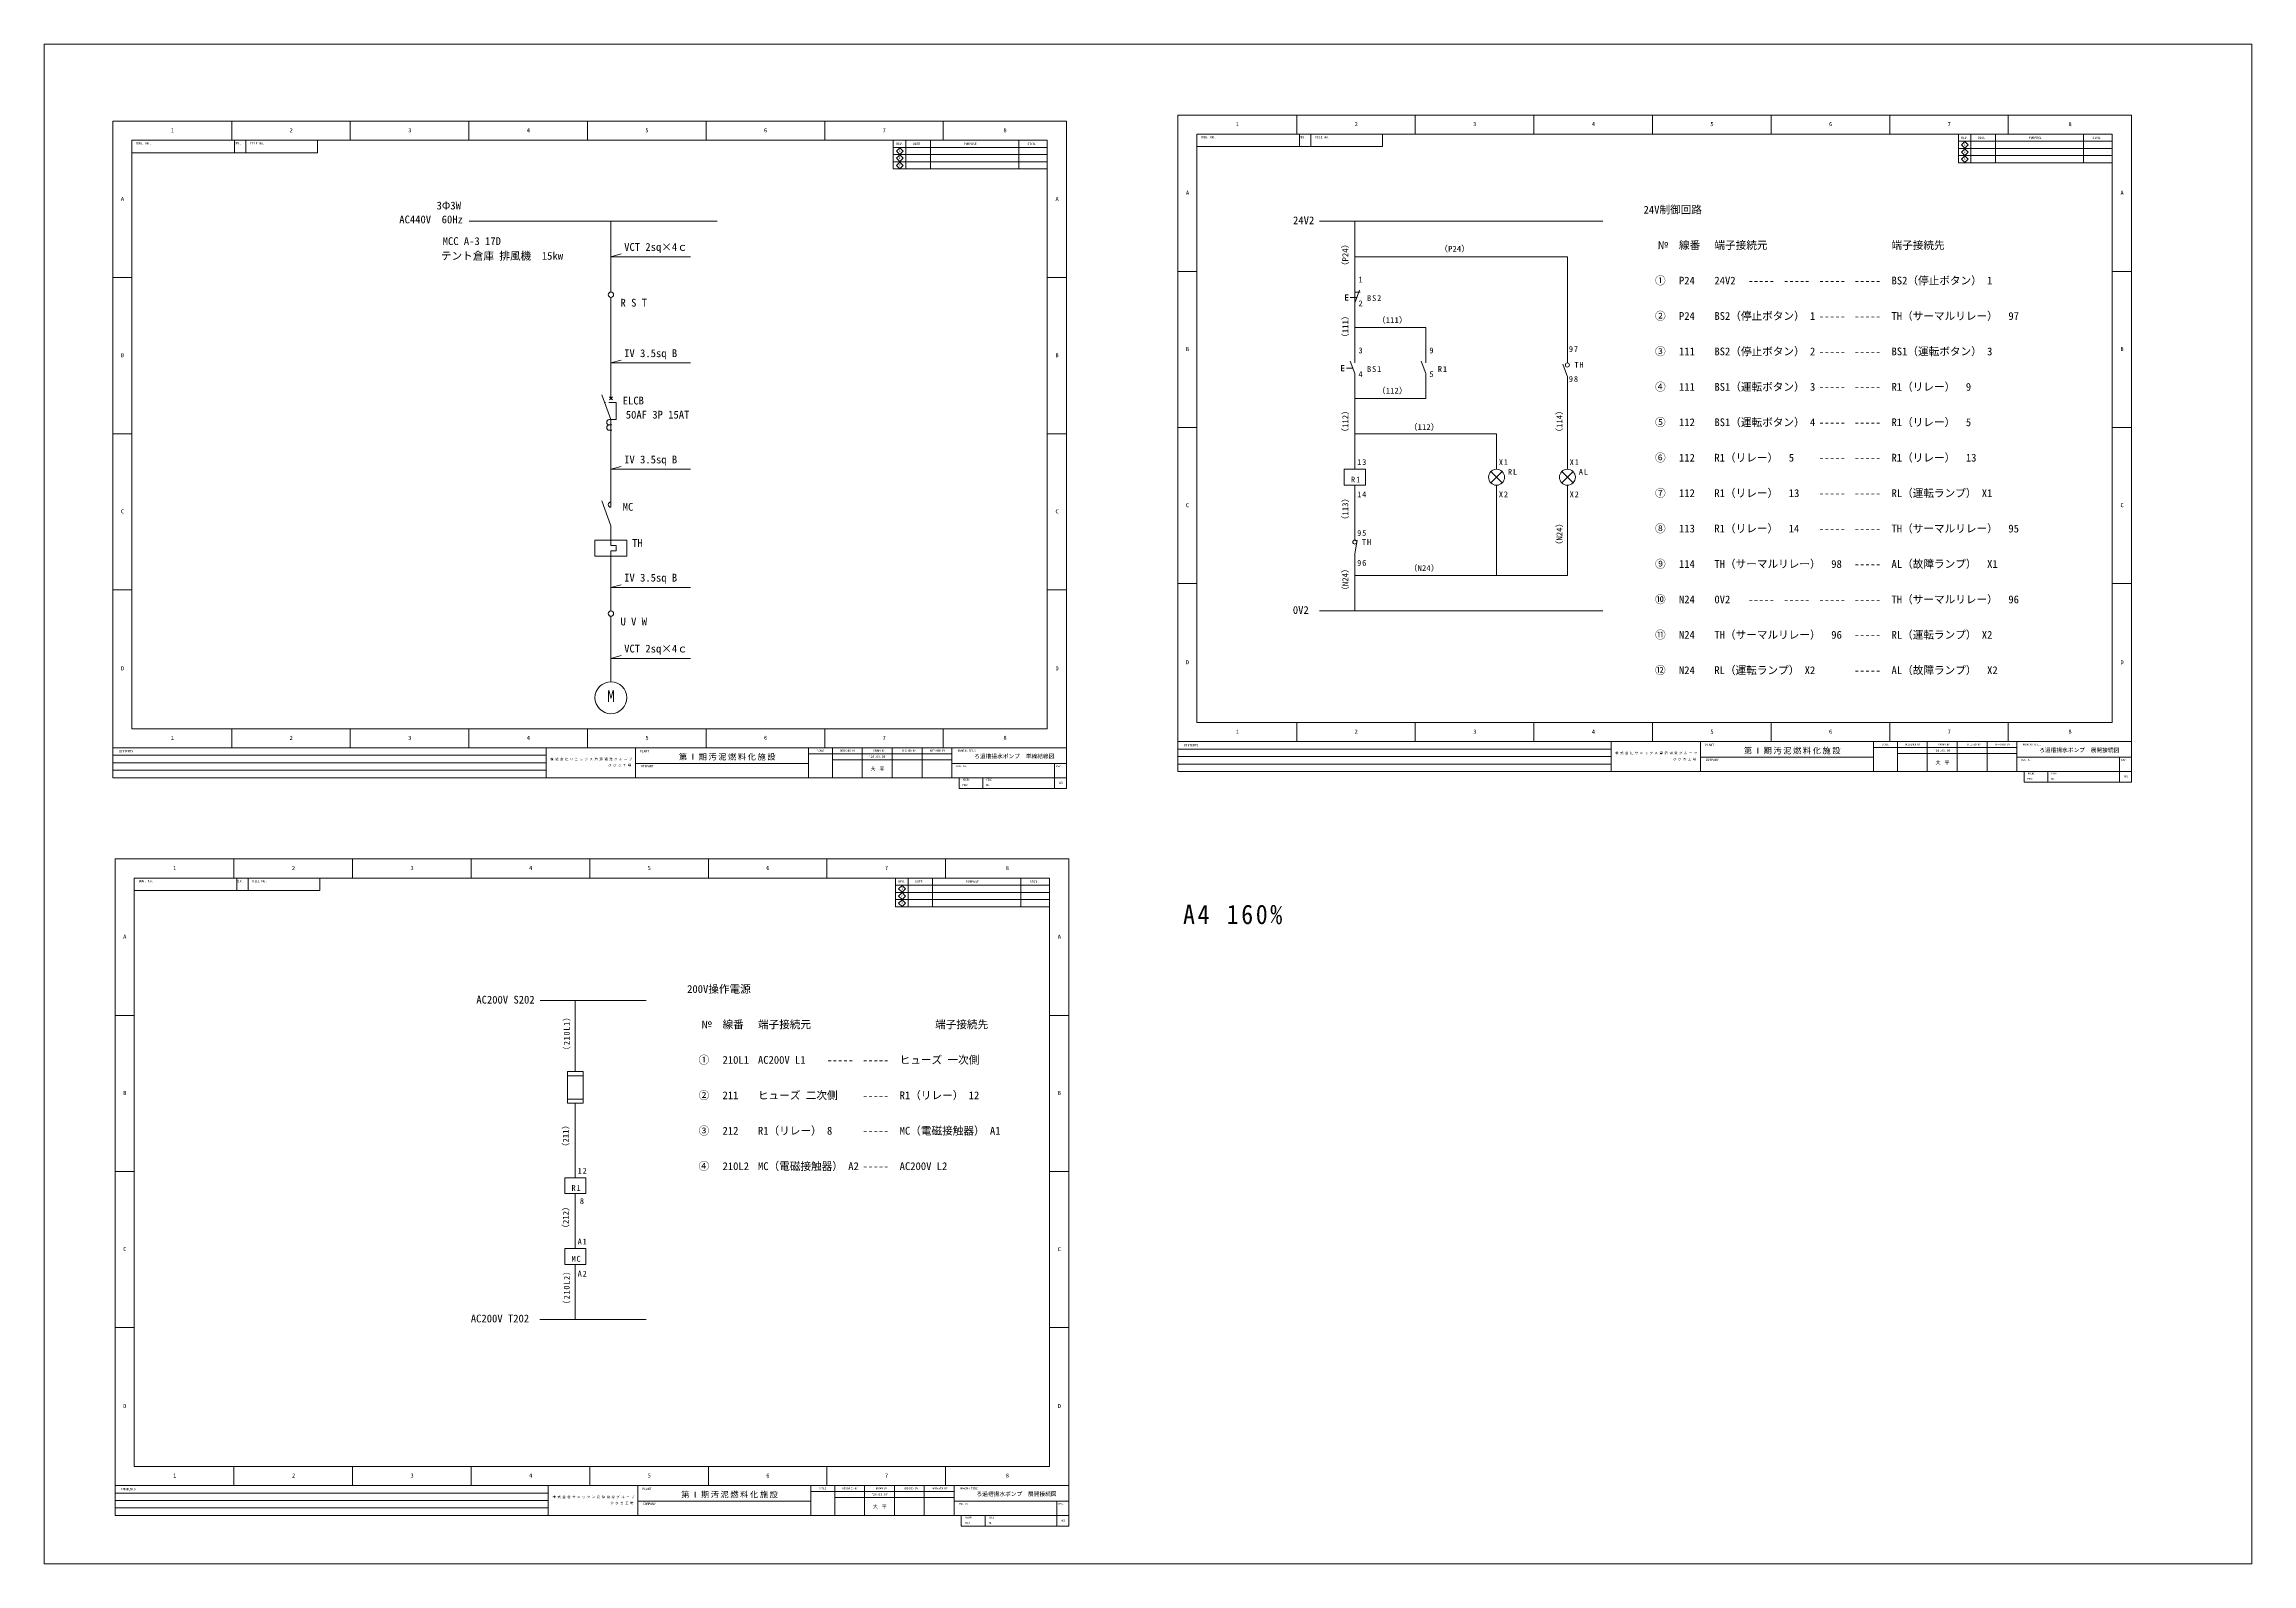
# Model space of a CAD drawing. Units: millimetres at full size, sheet at 1:10. Extents: x -2077 to 2078, y -1408 to 1452.
import ezdxf
from ezdxf.enums import TextEntityAlignment as Align

# ---------------------------------------------------------------- set-up
doc = ezdxf.new("R2010")
doc.units = ezdxf.units.MM
doc.header["$LTSCALE"] = 10
doc.linetypes.add('DASHED1', pattern=[1.8, 1.2, -0.6])
doc.linetypes.add('DASHED2', pattern=[3, 2, -1])
for name, color, linetype, lineweight in [('0-0', 3, 'Continuous', 9), ('0-2', 7, 'Continuous', 18), ('1-0', 3, 'Continuous', 9), ('1-1', 4, 'Continuous', 9), ('1-2', 7, 'Continuous', 18), ('2-0', 3, 'Continuous', 9), ('2-2', 7, 'Continuous', 18), ('F-0', 7, 'Continuous', 18)]:
    doc.layers.add(name, color=color, linetype=linetype, lineweight=lineweight)
doc.layers.add('0-1', color=3, linetype='Continuous')
doc.layers.add('2-1', color=3, linetype='Continuous')
doc.styles.add('HG正楷書体-PRO', font='')
doc.styles.add('ＭＳ ゴシック', font='')
doc.styles.get('HG正楷書体-PRO').set_extended_font_data('HG正楷書体-PRO')
doc.styles.get('ＭＳ ゴシック').set_extended_font_data('MS Gothic')

msp = doc.modelspace()

# ---------------------------------------------------------------- linework, layer by layer
at = {"layer": '0-0'}
for p, q in [((323.66, 1119.11), (856.65, 1119.11)), ((389.98, 852.44), (389.98, 1119.11)), ((389.98, 1052.44), (789.98, 1052.44)), ((789.98, 1052.44), (789.98, 852.44)), ((372.18, 980.77), (372.18, 970.77)), ((372.18, 980.77), (377.18, 980.77)), ((377.18, 975.77), (372.18, 975.77)), ((372.18, 970.77), (377.18, 970.77)), ((381.18, 975.77), (393.54, 975.77)), ((389.98, 965.77), (398.54, 989.26)), ((389.98, 985.77), (399.98, 985.77)), ((364.98, 847.44), (364.98, 837.44)), ((364.98, 847.44), (369.98, 847.44)), ((369.98, 842.44), (364.98, 842.44)), ((364.98, 837.44), (369.98, 837.44)), ((373.98, 842.44), (386.34, 842.44)), ((389.98, 832.44), (381.43, 855.93)), ((389.98, 832.44), (389.98, 652.44)), ((523.32, 832.44), (514.77, 855.93)), ((789.98, 826.64), (781.43, 850.13)), ((789.98, 826.64), (789.98, 652.44)), ((369.98, 652.44), (409.98, 652.44)), ((369.98, 652.44), (369.98, 622.44)), ((409.98, 652.44), (409.98, 622.44)), ((646.04, 648.05), (667.26, 626.83)), ((646.04, 626.83), (667.26, 648.05)), ((779.38, 648.05), (800.59, 626.83)), ((779.38, 626.83), (800.59, 648.05)), ((369.98, 622.44), (409.98, 622.44)), ((389.98, 622.44), (389.98, 519.11)), ((656.65, 622.44), (656.65, 452.44)), ((789.98, 622.44), (789.98, 452.44)), ((389.98, 493.31), (394.53, 519.11)), ((389.98, 493.31), (389.98, 385.77)), ((789.98, 452.44), (389.98, 452.44)), ((323.32, 385.77), (856.65, 385.77))]:
    msp.add_line(p, q, dxfattribs=at)
for points in [[(389.98, 919.11), (523.32, 919.11), (523.32, 852.44)], [(523.32, 832.44), (523.32, 785.77), (389.98, 785.77)], [(389.98, 719.11), (656.65, 719.11), (656.65, 652.44)]]:
    msp.add_lwpolyline(points, dxfattribs=at)
for centre, radius in [((789.98, 848.64), 3.8), ((656.65, 637.44), 15), ((789.98, 637.44), 15), ((389.98, 515.31), 3.8)]:
    msp.add_circle(centre, radius, dxfattribs=at)
at = {"layer": '0-2'}
for p, q in [((1851.52, 1319.11), (56.65, 1319.11)), ((1851.52, 83.59), (1851.52, 1319.11)), ((441.97, 1259.52), (92.65, 1259.52)), ((285.84, 1283.11), (285.84, 1259.52)), ((307.18, 1283.11), (307.18, 1259.52)), ((441.97, 1283.11), (441.97, 1259.52)), ((56.65, 139.75), (1851.52, 139.75)), ((872.09, 139.75), (872.09, 83.59)), ((1040.57, 139.75), (1040.57, 83.59)), ((1366.3, 139.75), (1366.3, 83.59)), ((1411.23, 139.75), (1411.23, 83.59)), ((1635.87, 139.75), (1635.87, 83.59))]:
    msp.add_line(p, q, dxfattribs=at)
at = {"layer": '0-2', "color": 3, "lineweight": 9}
for p, q in [((280.57, 1319.11), (280.57, 1283.11)), ((503.77, 1319.11), (503.77, 1283.11)), ((726.97, 1319.11), (726.97, 1283.11)), ((950.17, 1319.11), (950.17, 1283.11)), ((1173.37, 1319.11), (1173.37, 1283.11)), ((1396.57, 1319.11), (1396.57, 1283.11)), ((1619.77, 1319.11), (1619.77, 1283.11)), ((92.65, 1283.11), (92.65, 175.75)), ((1815.52, 1283.11), (92.65, 1283.11)), ((92.65, 1024.63), (56.65, 1024.63)), ((1851.52, 1024.63), (1815.52, 1024.63)), ((92.65, 730.87), (56.65, 730.87)), ((1851.52, 730.87), (1815.52, 730.87)), ((92.65, 437.11), (56.65, 437.11)), ((1851.52, 437.11), (1815.52, 437.11)), ((280.57, 175.75), (280.57, 139.75)), ((503.77, 175.75), (503.77, 139.75)), ((726.97, 175.75), (726.97, 139.75)), ((950.17, 175.75), (950.17, 139.75)), ((1173.37, 175.75), (1173.37, 139.75)), ((1396.57, 175.75), (1396.57, 139.75)), ((1619.77, 175.75), (1619.77, 139.75))]:
    msp.add_line(p, q, dxfattribs=at)
at = {"layer": '0-2', "color": 5}
for p, q in [((1525.74, 1229.19), (1525.74, 1283.11)), ((1815.52, 1269.63), (1525.74, 1269.63)), ((1815.52, 1256.15), (1525.74, 1256.15)), ((1537.82, 1269.11), (1531.47, 1262.76)), ((1531.47, 1262.76), (1537.82, 1256.41)), ((1537.82, 1255.64), (1531.47, 1249.28)), ((1531.47, 1249.28), (1537.82, 1242.93)), ((1544.18, 1262.76), (1537.82, 1269.11)), ((1537.82, 1256.41), (1544.18, 1262.76)), ((1544.18, 1249.28), (1537.82, 1255.64)), ((1537.82, 1242.93), (1544.18, 1249.28)), ((1549.33, 1229.19), (1549.33, 1283.11)), ((1595.38, 1229.19), (1595.38, 1283.11)), ((1761.61, 1229.19), (1761.61, 1283.11)), ((1815.52, 1242.67), (1525.74, 1242.67)), ((1815.52, 1229.19), (1525.74, 1229.19)), ((1537.82, 1242.16), (1531.47, 1235.8)), ((1531.47, 1235.8), (1537.82, 1229.45)), ((1544.18, 1235.8), (1537.82, 1242.16)), ((1537.82, 1229.45), (1544.18, 1235.8)), ((56.65, 125.71), (872.09, 125.71)), ((1366.3, 128.51), (1635.87, 128.51)), ((1467.39, 139.75), (1467.39, 83.59)), ((1523.55, 139.75), (1523.55, 83.59)), ((1579.71, 139.75), (1579.71, 83.59)), ((56.65, 111.67), (872.09, 111.67)), ((56.65, 97.63), (872.09, 97.63)), ((1040.57, 110.54), (1366.3, 110.54)), ((1411.23, 117.28), (1635.87, 117.28)), ((1635.87, 110.54), (1851.52, 110.54)), ((1649.35, 63.37), (1649.35, 83.59)), ((1694.28, 63.37), (1694.28, 83.59)), ((1829.06, 83.59), (1829.06, 110.54)), ((1829.06, 63.37), (1829.06, 83.59)), ((1851.52, 63.37), (1851.52, 83.59)), ((1851.52, 63.37), (1649.35, 63.37))]:
    msp.add_line(p, q, dxfattribs=at)
at = {"layer": '0-2', "color": 134, "linetype": 'DASHED2', "lineweight": 9}
for p, q in [((872.09, 125.71), (56.65, 125.71)), ((872.09, 111.67), (56.65, 111.67)), ((872.09, 97.63), (56.65, 97.63))]:
    msp.add_line(p, q, dxfattribs=at)
at = {"layer": '0-2'}
msp.add_lwpolyline([(56.65, 1319.11), (56.65, 83.59), (1851.52, 83.59)], dxfattribs=at)
at = {"layer": '0-2', "color": 3, "lineweight": 9}
msp.add_lwpolyline([(92.65, 175.75), (1815.52, 175.75), (1815.52, 1283.11)], dxfattribs=at)
at = {"layer": '1-0'}
for p, q in [((-1276.68, 1119.11), (-810.02, 1119.11)), ((-1010.02, 985.77), (-1010.02, 1119.11)), ((-1010.02, 785.77), (-1010.02, 975.77)), ((-1010.02, 745.77), (-1027.12, 792.76)), ((-1012.84, 782.94), (-1007.19, 788.6)), ((-1012.84, 788.6), (-1007.19, 782.94)), ((-1010.02, 745.77), (-1013.02, 745.77)), ((-1010.02, 735.77), (-1013.02, 735.77)), ((-1010.02, 725.77), (-1013.02, 725.77)), ((-1010.02, 745.77), (-1010.02, 580.77)), ((-1010.02, 735.77), (-1008.02, 735.77)), ((-1010.02, 725.77), (-1008.02, 725.77)), ((-1010.02, 545.77), (-1027.12, 592.76)), ((-1010.02, 499.11), (-1010.02, 385.77)), ((-1010.02, 499.11), (-1000.02, 499.11)), ((-1000.02, 509.11), (-1000.02, 499.11)), ((-1010.02, 375.77), (-1010.02, 252.44))]:
    msp.add_line(p, q, dxfattribs=at)
at = {"layer": '1-0', "linetype": 'DASHED1'}
msp.add_line((-1002.02, 777.8), (-1021.67, 777.8), dxfattribs=at)
at = {"layer": '1-0'}
for points in [[(-1010.02, 745.77), (-1000.02, 745.77), (-1000.02, 777.8), (-1002.02, 777.8)], [(-1010.02, 545.77), (-1010.02, 509.11), (-1000.02, 509.11)]]:
    msp.add_lwpolyline(points, dxfattribs=at)
msp.add_lwpolyline([(-1040.02, 519.11), (-980.02, 519.11), (-980.02, 489.11), (-1040.02, 489.11)], close=True, dxfattribs=at)
for centre, radius in [((-1010.02, 980.77), 5), ((-1010.02, 380.77), 5), ((-1010.02, 222.44), 30)]:
    msp.add_circle(centre, radius, dxfattribs=at)
for centre in [(-1013.02, 740.77), (-1013.02, 730.77), (-1010.02, 585.77)]:
    msp.add_arc(centre, 5, 90, 270, dxfattribs=at)
at = {"layer": '1-1'}
for p, q in [((-1010.02, 1052.44), (-990.7, 1057.62)), ((-1010.02, 1052.44), (-860, 1052.44)), ((-1010.02, 852.44), (-990.7, 857.62)), ((-1010.02, 852.44), (-860, 852.44)), ((-1010.02, 652.44), (-990.7, 657.62)), ((-1010.02, 652.44), (-860, 652.44)), ((-1010.02, 430.01), (-990.7, 435.19)), ((-1010.02, 430.01), (-860, 430.01)), ((-1010.02, 296.54), (-990.7, 301.72)), ((-1010.02, 296.54), (-860, 296.54))]:
    msp.add_line(p, q, dxfattribs=at)
at = {"layer": '1-2'}
for p, q in [((-152.77, 1307.48), (-1947.64, 1307.48)), ((-152.77, 71.96), (-152.77, 1307.48)), ((-1562.33, 1247.89), (-1911.64, 1247.89)), ((-1718.45, 1271.48), (-1718.45, 1247.89)), ((-1697.11, 1271.48), (-1697.11, 1247.89)), ((-1562.33, 1271.48), (-1562.33, 1247.89)), ((-1947.64, 128.12), (-152.77, 128.12)), ((-1132.2, 128.12), (-1132.2, 71.96)), ((-963.72, 128.12), (-963.72, 71.96)), ((-637.99, 128.12), (-637.99, 71.96)), ((-593.07, 128.12), (-593.07, 71.96)), ((-368.43, 128.12), (-368.43, 71.96))]:
    msp.add_line(p, q, dxfattribs=at)
at = {"layer": '1-2', "color": 3, "lineweight": 9}
for p, q in [((-1723.72, 1307.48), (-1723.72, 1271.48)), ((-1500.52, 1307.48), (-1500.52, 1271.48)), ((-1277.32, 1307.48), (-1277.32, 1271.48)), ((-1054.12, 1307.48), (-1054.12, 1271.48)), ((-830.92, 1307.48), (-830.92, 1271.48)), ((-607.72, 1307.48), (-607.72, 1271.48)), ((-384.52, 1307.48), (-384.52, 1271.48)), ((-1911.64, 1271.48), (-1911.64, 164.12)), ((-188.77, 1271.48), (-1911.64, 1271.48)), ((-1911.64, 1013), (-1947.64, 1013)), ((-152.77, 1013), (-188.77, 1013)), ((-1911.64, 719.24), (-1947.64, 719.24)), ((-152.77, 719.24), (-188.77, 719.24)), ((-1911.64, 425.48), (-1947.64, 425.48)), ((-152.77, 425.48), (-188.77, 425.48)), ((-1723.72, 164.12), (-1723.72, 128.12)), ((-1500.52, 164.12), (-1500.52, 128.12)), ((-1277.32, 164.12), (-1277.32, 128.12)), ((-1054.12, 164.12), (-1054.12, 128.12)), ((-830.92, 164.12), (-830.92, 128.12)), ((-607.72, 164.12), (-607.72, 128.12)), ((-384.52, 164.12), (-384.52, 128.12))]:
    msp.add_line(p, q, dxfattribs=at)
at = {"layer": '1-2', "color": 5}
for p, q in [((-478.56, 1217.57), (-478.56, 1271.48)), ((-188.77, 1258), (-478.56, 1258)), ((-466.47, 1257.49), (-472.82, 1251.13)), ((-472.82, 1251.13), (-466.47, 1244.78)), ((-460.12, 1251.13), (-466.47, 1257.49)), ((-466.47, 1244.78), (-460.12, 1251.13)), ((-454.97, 1217.57), (-454.97, 1271.48)), ((-408.92, 1217.57), (-408.92, 1271.48)), ((-242.68, 1217.57), (-242.68, 1271.48)), ((-188.77, 1244.52), (-478.56, 1244.52)), ((-188.77, 1231.04), (-478.56, 1231.04)), ((-188.77, 1217.57), (-478.56, 1217.57)), ((-466.47, 1244.01), (-472.82, 1237.65)), ((-472.82, 1237.65), (-466.47, 1231.3)), ((-466.47, 1230.53), (-472.82, 1224.18)), ((-472.82, 1224.18), (-466.47, 1217.82)), ((-460.12, 1237.65), (-466.47, 1244.01)), ((-466.47, 1231.3), (-460.12, 1237.65)), ((-460.12, 1224.18), (-466.47, 1230.53)), ((-466.47, 1217.82), (-460.12, 1224.18)), ((-536.91, 128.12), (-536.91, 71.96)), ((-480.75, 128.12), (-480.75, 71.96)), ((-424.59, 128.12), (-424.59, 71.96)), ((-1947.64, 114.08), (-1132.2, 114.08)), ((-1947.64, 100.04), (-1132.2, 100.04)), ((-1947.64, 86), (-1132.2, 86)), ((-963.72, 98.92), (-637.99, 98.92)), ((-637.99, 116.89), (-368.43, 116.89)), ((-593.07, 105.65), (-368.43, 105.65)), ((-368.43, 98.92), (-152.77, 98.92)), ((-175.24, 71.96), (-175.24, 98.92)), ((-354.95, 51.74), (-354.95, 71.96)), ((-152.77, 51.74), (-354.95, 51.74)), ((-310.02, 51.74), (-310.02, 71.96)), ((-175.24, 51.74), (-175.24, 71.96)), ((-152.77, 51.74), (-152.77, 71.96))]:
    msp.add_line(p, q, dxfattribs=at)
at = {"layer": '1-2', "color": 134, "linetype": 'DASHED2', "lineweight": 9}
for p, q in [((-1132.2, 114.08), (-1947.64, 114.08)), ((-1132.2, 100.04), (-1947.64, 100.04)), ((-1132.2, 86), (-1947.64, 86))]:
    msp.add_line(p, q, dxfattribs=at)
at = {"layer": '1-2'}
msp.add_lwpolyline([(-1947.64, 1307.48), (-1947.64, 71.96), (-152.77, 71.96)], dxfattribs=at)
at = {"layer": '1-2', "color": 3, "lineweight": 9}
msp.add_lwpolyline([(-1911.64, 164.12), (-188.77, 164.12), (-188.77, 1271.48)], dxfattribs=at)
at = {"layer": '2-0'}
for p, q in [((-1143.35, -347.56), (-943.69, -347.56)), ((-1077.03, -480.89), (-1077.03, -347.56)), ((-1092.03, -488.89), (-1062.03, -488.89)), ((-1062.03, -532.89), (-1092.03, -532.89)), ((-1077.03, -680.89), (-1077.03, -540.89)), ((-1097.03, -680.89), (-1057.03, -680.89)), ((-1097.03, -680.89), (-1097.03, -710.89)), ((-1057.03, -680.89), (-1057.03, -710.89)), ((-1097.03, -710.89), (-1057.03, -710.89)), ((-1077.03, -710.89), (-1077.03, -814.23)), ((-1097.03, -814.23), (-1057.03, -814.23)), ((-1097.03, -814.23), (-1097.03, -844.23)), ((-1057.03, -814.23), (-1057.03, -844.23)), ((-1097.03, -844.23), (-1057.03, -844.23)), ((-1077.03, -844.23), (-1077.03, -947.56)), ((-1143.69, -947.56), (-943.69, -947.56))]:
    msp.add_line(p, q, dxfattribs=at)
msp.add_lwpolyline([(-1092.03, -480.89), (-1062.03, -480.89), (-1062.03, -540.89), (-1092.03, -540.89)], close=True, dxfattribs=at)
at = {"layer": '2-2'}
for p, q in [((-148.48, -80.89), (-1943.35, -80.89)), ((-148.48, -1316.41), (-148.48, -80.89)), ((-1714.16, -116.89), (-1714.16, -140.48)), ((-1692.82, -116.89), (-1692.82, -140.48)), ((-1558.03, -116.89), (-1558.03, -140.48)), ((-1558.03, -140.48), (-1907.35, -140.48)), ((-1943.35, -1260.25), (-148.48, -1260.25)), ((-1127.91, -1260.25), (-1127.91, -1316.41)), ((-959.43, -1260.25), (-959.43, -1316.41)), ((-633.7, -1260.25), (-633.7, -1316.41)), ((-588.77, -1260.25), (-588.77, -1316.41)), ((-364.13, -1260.25), (-364.13, -1316.41))]:
    msp.add_line(p, q, dxfattribs=at)
at = {"layer": '2-2', "color": 3, "lineweight": 9}
for p, q in [((-1719.43, -80.89), (-1719.43, -116.89)), ((-1496.23, -80.89), (-1496.23, -116.89)), ((-1273.03, -80.89), (-1273.03, -116.89)), ((-1049.83, -80.89), (-1049.83, -116.89)), ((-826.63, -80.89), (-826.63, -116.89)), ((-603.43, -80.89), (-603.43, -116.89)), ((-380.23, -80.89), (-380.23, -116.89)), ((-1907.35, -116.89), (-1907.35, -1224.25)), ((-184.48, -116.89), (-1907.35, -116.89)), ((-1907.35, -375.37), (-1943.35, -375.37)), ((-148.48, -375.37), (-184.48, -375.37)), ((-1907.35, -669.13), (-1943.35, -669.13)), ((-148.48, -669.13), (-184.48, -669.13)), ((-1907.35, -962.89), (-1943.35, -962.89)), ((-148.48, -962.89), (-184.48, -962.89)), ((-1719.43, -1224.25), (-1719.43, -1260.25)), ((-1496.23, -1224.25), (-1496.23, -1260.25)), ((-1273.03, -1224.25), (-1273.03, -1260.25)), ((-1049.83, -1224.25), (-1049.83, -1260.25)), ((-826.63, -1224.25), (-826.63, -1260.25)), ((-603.43, -1224.25), (-603.43, -1260.25)), ((-380.23, -1224.25), (-380.23, -1260.25))]:
    msp.add_line(p, q, dxfattribs=at)
at = {"layer": '2-2', "color": 5}
for p, q in [((-474.26, -170.81), (-474.26, -116.89)), ((-450.67, -170.81), (-450.67, -116.89)), ((-404.62, -170.81), (-404.62, -116.89)), ((-238.39, -170.81), (-238.39, -116.89)), ((-184.48, -130.37), (-474.26, -130.37)), ((-184.48, -143.85), (-474.26, -143.85)), ((-184.48, -157.33), (-474.26, -157.33)), ((-462.18, -130.89), (-468.53, -137.24)), ((-468.53, -137.24), (-462.18, -143.59)), ((-462.18, -144.36), (-468.53, -150.72)), ((-468.53, -150.72), (-462.18, -157.07)), ((-462.18, -157.84), (-468.53, -164.2)), ((-468.53, -164.2), (-462.18, -170.55)), ((-455.82, -137.24), (-462.18, -130.89)), ((-462.18, -143.59), (-455.82, -137.24)), ((-455.82, -150.72), (-462.18, -144.36)), ((-462.18, -157.07), (-455.82, -150.72)), ((-455.82, -164.2), (-462.18, -157.84)), ((-462.18, -170.55), (-455.82, -164.2)), ((-184.48, -170.81), (-474.26, -170.81)), ((-1943.35, -1274.29), (-1127.91, -1274.29)), ((-633.7, -1271.49), (-364.13, -1271.49)), ((-588.77, -1282.72), (-364.13, -1282.72)), ((-532.61, -1260.25), (-532.61, -1316.41)), ((-476.45, -1260.25), (-476.45, -1316.41)), ((-420.29, -1260.25), (-420.29, -1316.41)), ((-1943.35, -1288.33), (-1127.91, -1288.33)), ((-1943.35, -1302.37), (-1127.91, -1302.37)), ((-959.43, -1289.46), (-633.7, -1289.46)), ((-364.13, -1289.46), (-148.48, -1289.46)), ((-350.65, -1336.63), (-350.65, -1316.41)), ((-305.72, -1336.63), (-305.72, -1316.41)), ((-170.94, -1316.41), (-170.94, -1289.46)), ((-170.94, -1336.63), (-170.94, -1316.41)), ((-148.48, -1336.63), (-148.48, -1316.41)), ((-148.48, -1336.63), (-350.65, -1336.63))]:
    msp.add_line(p, q, dxfattribs=at)
at = {"layer": '2-2', "color": 134, "linetype": 'DASHED2', "lineweight": 9}
for p, q in [((-1127.91, -1274.29), (-1943.35, -1274.29)), ((-1127.91, -1288.33), (-1943.35, -1288.33)), ((-1127.91, -1302.37), (-1943.35, -1302.37))]:
    msp.add_line(p, q, dxfattribs=at)
at = {"layer": '2-2'}
msp.add_lwpolyline([(-1943.35, -80.89), (-1943.35, -1316.41), (-148.48, -1316.41)], dxfattribs=at)
at = {"layer": '2-2', "color": 3, "lineweight": 9}
msp.add_lwpolyline([(-1907.35, -1224.25), (-184.48, -1224.25), (-184.48, -116.89)], dxfattribs=at)
at = {"layer": 'F-0'}
msp.add_lwpolyline([(-2076.68, 1452.44), (-2076.68, -1407.56), (2078.12, -1407.56), (2078.12, 1452.44)], close=True, dxfattribs=at)

# ---------------------------------------------------------------- texts
at = {"layer": '0-0', "color": 4, "style": 'ＭＳ ゴシック'}
for s, p in [('24V2', (273.66, 1109.11)), ('0V2', (273.32, 375.77))]:
    msp.add_text(s, height=14.66, dxfattribs=at).set_placement(p, align=Align.BOTTOM_LEFT)
at = {"layer": '0-0', "style": 'ＭＳ ゴシック', "width": 1.1}
for s, p in [('（P24）', (380.74, 1026.44)), ('（111）', (380.74, 891.53)), ('（112）', (380.74, 713.15)), ('（114）', (783.68, 713.15)), ('（113）', (380.74, 548.27)), ('（N24）', (783.68, 501.16)), ('（N24）', (380.74, 415.51))]:
    msp.add_text(s, height=11, rotation=90, dxfattribs=at).set_placement(p, align=Align.BOTTOM_LEFT)
for s, p in [('（P24）', (548.49, 1058.56)), ('（111）', (431.14, 924.35)), ('（112）', (431.14, 791.59)), ('（112）', (491.1, 723.07)), ('（N24）', (491.1, 457.55))]:
    msp.add_text(s, height=11, dxfattribs=at).set_placement(p, align=Align.BOTTOM_LEFT)
at = {"layer": '0-0', "style": 'ＭＳ ゴシック'}
for s, p in [('1', (396.88, 1000.63)), ('2', (396.88, 955.92)), ('3', (396.88, 867.29)), ('9', (530.22, 867.29)), ('4', (396.88, 822.59)), ('5', (530.22, 822.59))]:
    msp.add_text(s, height=11, dxfattribs=at).set_placement(p, align=Align.BOTTOM_LEFT)
at = {"layer": '0-0', "char_height": 11, "attachment_point": 7, "style": 'ＭＳ ゴシック'}
for s, insert in [('\\T1.21;\\W0.95;BS2', (412.98, 968.77)), ('\\T1.21;\\W0.95;97', (792.76, 873.09)), ('\\T1.21;\\W0.95;BS1', (412.98, 835.44)), ('\\T1.21;\\W0.95;R1', (546.32, 835.44)), ('\\T1.21;\\W0.95;TH', (803.31, 843.35)), ('\\T1.21;\\W0.95;98', (792.76, 816.79)), ('\\T1.21;\\W0.95;13', (394.34, 660.16)), ('\\T1.21;\\W0.95;X1', (661.01, 660.16)), ('\\T1.21;\\W0.95;X1', (794.34, 660.16)), ('\\T1.21;\\W0.95;R1', (382.81, 627.57)), ('\\T1.21;\\W0.95;RL', (678.14, 642.07)), ('\\T1.21;\\W0.95;AL', (811.48, 642.07)), ('\\T1.21;\\W0.95;14', (394.34, 599.72)), ('\\T1.21;\\W0.95;X2', (661.01, 599.72)), ('\\T1.21;\\W0.95;X2', (794.34, 599.72)), ('\\T1.21;\\W0.95;95', (394.34, 526.83)), ('\\T1.21;\\W0.95;TH', (403.31, 510.02)), ('\\T1.21;\\W0.95;96', (394.34, 470.58))]:
    msp.add_mtext(s, dxfattribs=dict(at, insert=insert))
at = {"layer": '0-1', "style": 'ＭＳ ゴシック'}
for s, p in [('№', (959.98, 1062.44)), ('線番', (999.98, 1062.44)), ('端子接続元', (1066.65, 1062.44)), ('端子接続先', (1399.98, 1062.44)), ('①', (954.98, 995.77)), ('P24', (999.98, 995.77)), ('24V2', (1066.65, 995.77)), ('-----', (1129.98, 995.77)), ('-----', (1196.65, 995.77)), ('-----', (1263.32, 995.77)), ('-----', (1329.98, 995.77)), ('BS2（停止ボタン） 1', (1399.98, 995.77)), ('②', (954.98, 929.11)), ('P24', (999.98, 929.11)), ('BS2（停止ボタン） 1', (1066.65, 929.11)), ('-----', (1263.32, 929.11)), ('-----', (1329.98, 929.11)), ('TH（サーマルリレー）\u300097', (1399.98, 929.11)), ('③', (954.98, 862.44)), ('111', (999.98, 862.44)), ('BS2（停止ボタン） 2', (1066.65, 862.44)), ('-----', (1263.32, 862.44)), ('-----', (1329.98, 862.44)), ('BS1（運転ボタン） 3', (1399.98, 862.44)), ('④', (954.98, 795.77)), ('111', (999.98, 795.77)), ('BS1（運転ボタン） 3', (1066.65, 795.77)), ('-----', (1263.32, 795.77)), ('-----', (1329.98, 795.77)), ('R1（リレー）\u30009', (1399.98, 795.77)), ('⑤', (954.98, 729.11)), ('112', (999.98, 729.11)), ('BS1（運転ボタン） 4', (1066.65, 729.11)), ('R1（リレー）\u30005', (1399.98, 729.11)), ('-----', (1263.32, 729.11)), ('-----', (1329.98, 729.11)), ('⑥', (954.98, 662.44)), ('112', (999.98, 662.44)), ('R1（リレー）\u30005', (1066.65, 662.44)), ('-----', (1263.32, 662.44)), ('-----', (1329.98, 662.44)), ('R1（リレー）\u300013', (1399.98, 662.44)), ('⑦', (954.98, 595.77)), ('112', (999.98, 595.77)), ('R1（リレー）\u300013', (1066.65, 595.77)), ('-----', (1263.32, 595.77)), ('-----', (1329.98, 595.77)), ('RL（運転ランプ） X1', (1399.98, 595.77)), ('⑧', (954.98, 529.11)), ('113', (999.98, 529.11)), ('R1（リレー）\u300014', (1066.65, 529.11)), ('TH（サーマルリレー）\u300095', (1399.98, 529.11)), ('-----', (1263.32, 529.11)), ('-----', (1329.98, 529.11)), ('⑨', (954.98, 462.44)), ('114', (999.98, 462.44)), ('TH（サーマルリレー）\u300098', (1066.65, 462.44)), ('-----', (1329.98, 462.44)), ('AL（故障ランプ）\u3000X1', (1399.98, 462.44)), ('⑩', (954.98, 395.77)), ('TH（サーマルリレー）\u300096', (1399.98, 395.77)), ('N24', (999.98, 395.77)), ('0V2', (1066.65, 395.77)), ('-----', (1129.98, 395.77)), ('-----', (1196.65, 395.77)), ('-----', (1263.32, 395.77)), ('-----', (1329.98, 395.77)), ('⑪', (954.98, 329.11)), ('N24', (999.98, 329.11)), ('TH（サーマルリレー）\u300096', (1066.65, 329.11)), ('-----', (1329.98, 329.11)), ('RL（運転ランプ） X2', (1399.98, 329.11)), ('⑫', (954.98, 262.44)), ('N24', (999.98, 262.44)), ('RL（運転ランプ） X2', (1066.65, 262.44)), ('-----', (1329.98, 262.44)), ('AL（故障ランプ）\u3000X2', (1399.98, 262.44))]:
    msp.add_text(s, height=14.66, dxfattribs=at).set_placement(p, align=Align.BOTTOM_LEFT)
at = {"layer": '0-2', "style": 'ＭＳ ゴシック'}
for s, height, p in [('1', 7.7, (165.99, 1295.86)), ('2', 7.7, (389.55, 1295.86)), ('3', 7.7, (612.75, 1295.86)), ('4', 7.7, (835.95, 1295.86)), ('5', 7.7, (1059.15, 1295.86)), ('6', 7.7, (1282.35, 1295.86)), ('7', 7.7, (1505.55, 1295.86)), ('8', 7.7, (1733.02, 1295.86)), ('DWG. No.', 4.399, (101.33, 1273.93)), ('REV.', 4.399, (284.39, 1273.93)), ('FILE No.', 4.399, (315.35, 1273.93)), ('REV.', 4.399, (1530.88, 1272.8)), ('2', 4.4, (1535.78, 1246.57)), ('1', 4.4, (1536.44, 1260.05)), ('DATE', 4.399, (1562.76, 1272.8)), ('PURPOSE', 4.399, (1658.33, 1272.8)), ('SIGN.', 4.399, (1778.26, 1272.8)), ('3', 4.4, (1535.78, 1233.09)), ('A', 7.7, (72.03, 1166.62)), ('A', 7.7, (1830.9, 1166.62)), ('B', 7.7, (72.03, 872.5)), ('B', 7.7, (1830.9, 872.5)), ('C', 7.7, (72.03, 578.74)), ('C', 7.7, (1830.9, 578.74)), ('D', 7.7, (72.03, 283.18)), ('D', 7.7, (1830.9, 283.18)), ('CONTENTS', 4.399, (67.81, 129.73)), ('1', 7.7, (165.99, 152.5)), ('2', 7.7, (389.55, 152.5)), ('3', 7.7, (612.75, 152.5)), ('4', 7.7, (835.95, 152.5)), ('PLANT', 4.399, (1048.9, 130.01)), ('5', 7.7, (1059.15, 152.5)), ('6', 7.7, (1282.35, 152.5)), ('SCALE', 3.299, (1382.07, 131.88)), ('DESIGNED BY', 3.299, (1425.64, 131.88)), ('DRAWN BY', 3.299, (1488.54, 131.88)), ('7', 7.7, (1505.55, 152.5)), ('CHECKED BY', 3.299, (1541.81, 131.88)), ('APPROVED BY', 3.299, (1594.55, 131.88)), ('DRAWING TITLE', 3.299, (1647.11, 131.88)), ('8', 7.7, (1733.02, 152.5)), ('COMPANY', 4.399, (1050.21, 101.93)), ('DWG. No.', 3.299, (1644.46, 102.68)), ('REV.', 3.299, (1832.42, 102.68)), ('FILM', 3.299, (1655.71, 67.11)), ('MICRO', 3.299, (1656.37, 77.22)), ('No.', 3.299, (1700.41, 67.11)), ('FILE', 3.299, (1700.99, 77.22)), ('A3', 4.399, (1837.57, 70.48))]:
    msp.add_text(s, height=height, dxfattribs=at).set_placement(p, align=Align.BOTTOM_LEFT)
at = {"layer": '0-2', "color": 3, "style": 'ＭＳ ゴシック'}
for s, height, p in [("'26.03.09", 4.399, (1479.7, 119.58)), ('ろ過槽揚水ポンプ\u3000展開接続図', 7.698, (1677.9, 117.83))]:
    msp.add_text(s, height=height, dxfattribs=at).set_placement(p, align=Align.BOTTOM_LEFT)
at = {"layer": '0-2', "color": 3, "attachment_point": 7}
for s, insert, char_height, style in [('\\T1.2;第Ⅰ期汚泥燃料化施設', (1122.33, 116), 11, 'ＭＳ ゴシック'), ('\\T1.5;株式会社サニックス資源開発グループ', (880.15, 115.58), 4.399, 'ＭＳ ゴシック'), ('\\T1.5;ひびき工場', (989.05, 104.21), 4.399, 'ＭＳ ゴシック'), ('\\T1.83;大平', (1482.9, 96.22), 6.598, 'HG正楷書体-PRO')]:
    msp.add_mtext(s, dxfattribs=dict(at, insert=insert, char_height=char_height, style=style))
at = {"layer": '1-0', "style": 'ＭＳ ゴシック'}
for s, p in [('AC440V\u300060Hz', (-1408.37, 1110.85)), ('3Φ3W', (-1338.17, 1136.97)), ('MCC A-3 17D', (-1326.74, 1070.03)), ('テント倉庫 排風機\u300015kw', (-1330, 1042.28)), ('R S T', (-992.06, 954.13)), ('ELCB', (-987.76, 769.92)), ('50AF 3P 15AT', (-982.07, 743.39)), ('MC', (-987.76, 569.92)), ('TH', (-970.02, 501.88)), ('U V W', (-992.06, 354.13))]:
    msp.add_text(s, height=14.66, dxfattribs=at).set_placement(p, align=Align.BOTTOM_LEFT)
at = {"layer": '1-0', "color": 7, "style": 'ＭＳ ゴシック'}
msp.add_text('M', height=21.99, dxfattribs=at).set_placement((-1017.36, 208.02), align=Align.BOTTOM_LEFT)
at = {"layer": '1-1', "color": 3, "style": 'ＭＳ ゴシック'}
for s, p in [('VCT 2sq×4ｃ', (-985.11, 1059.06)), ('IV 3.5sq B', (-985.11, 859.06)), ('IV 3.5sq B', (-985.11, 659.06)), ('IV 3.5sq B', (-985.11, 436.63)), ('VCT 2sq×4ｃ', (-985.11, 303.16))]:
    msp.add_text(s, height=14.66, dxfattribs=at).set_placement(p, align=Align.BOTTOM_LEFT)
at = {"layer": '1-2', "style": 'ＭＳ ゴシック'}
for s, height, p in [('1', 7.7, (-1838.31, 1284.23)), ('2', 7.7, (-1614.75, 1284.23)), ('3', 7.7, (-1391.55, 1284.23)), ('4', 7.7, (-1168.35, 1284.23)), ('5', 7.7, (-945.15, 1284.23)), ('6', 7.7, (-721.95, 1284.23)), ('7', 7.7, (-498.75, 1284.23)), ('8', 7.7, (-271.27, 1284.23)), ('DWG. No.', 4.399, (-1902.97, 1262.3)), ('REV.', 4.399, (-1719.91, 1262.3)), ('FILE No.', 4.399, (-1688.94, 1262.3)), ('REV.', 4.399, (-473.42, 1261.18)), ('1', 4.4, (-467.86, 1248.42)), ('DATE', 4.399, (-441.54, 1261.18)), ('PURPOSE', 4.399, (-345.96, 1261.18)), ('SIGN.', 4.399, (-226.04, 1261.18)), ('3', 4.4, (-468.52, 1221.46)), ('2', 4.4, (-468.52, 1234.94)), ('A', 7.7, (-1932.27, 1154.99)), ('A', 7.7, (-173.4, 1154.99)), ('B', 7.7, (-1932.27, 860.87)), ('B', 7.7, (-173.4, 860.87)), ('C', 7.7, (-1932.27, 567.11)), ('C', 7.7, (-173.4, 567.11)), ('D', 7.7, (-1932.27, 271.55)), ('D', 7.7, (-173.4, 271.55)), ('1', 7.7, (-1838.31, 140.87)), ('2', 7.7, (-1614.75, 140.87)), ('3', 7.7, (-1391.55, 140.87)), ('4', 7.7, (-1168.35, 140.87)), ('5', 7.7, (-945.15, 140.87)), ('6', 7.7, (-721.95, 140.87)), ('7', 7.7, (-498.75, 140.87)), ('8', 7.7, (-271.27, 140.87)), ('CONTENTS', 4.399, (-1936.48, 118.1)), ('PLANT', 4.399, (-955.4, 118.38)), ('COMPANY', 4.399, (-954.08, 90.3)), ('SCALE', 3.299, (-622.23, 120.25)), ('DESIGNED BY', 3.299, (-578.66, 120.25)), ('DRAWN BY', 3.299, (-515.75, 120.25)), ('CHECKED BY', 3.299, (-462.49, 120.25)), ('APPROVED BY', 3.299, (-409.75, 120.25)), ('DWG. No.', 3.299, (-359.83, 91.05)), ('DRAWING TITLE', 3.299, (-357.19, 120.25)), ('REV.', 3.299, (-171.87, 91.05)), ('FILM', 3.299, (-348.59, 55.48)), ('MICRO', 3.299, (-347.93, 65.59)), ('No.', 3.299, (-303.88, 55.48)), ('FILE', 3.299, (-303.3, 65.59)), ('A3', 4.399, (-166.73, 58.85))]:
    msp.add_text(s, height=height, dxfattribs=at).set_placement(p, align=Align.BOTTOM_LEFT)
at = {"layer": '1-2', "color": 3, "style": 'ＭＳ ゴシック'}
for s, height, p in [("'26.03.03", 4.399, (-524.6, 107.95)), ('ろ過槽揚水ポンプ\u3000単線結線図', 7.698, (-326.39, 106.2))]:
    msp.add_text(s, height=height, dxfattribs=at).set_placement(p, align=Align.BOTTOM_LEFT)
at = {"layer": '1-2', "color": 3, "attachment_point": 7}
for s, insert, char_height, style in [('\\T1.5;株式会社サニックス資源開発グループ', (-1124.14, 103.95), 4.399, 'ＭＳ ゴシック'), ('\\T1.5;ひびき工場', (-1015.24, 92.58), 4.399, 'ＭＳ ゴシック'), ('\\T1.2;第Ⅰ期汚泥燃料化施設', (-881.96, 104.37), 11, 'ＭＳ ゴシック'), ('\\T1.83;大平', (-521.4, 84.59), 6.598, 'HG正楷書体-PRO')]:
    msp.add_mtext(s, dxfattribs=dict(at, insert=insert, char_height=char_height, style=style))
at = {"layer": '2-0', "color": 4, "style": 'ＭＳ ゴシック'}
for s, p in [('AC200V S202', (-1263.35, -357.56)), ('AC200V T202', (-1273.69, -957.56))]:
    msp.add_text(s, height=14.66, dxfattribs=at).set_placement(p, align=Align.BOTTOM_LEFT)
at = {"layer": '2-0', "style": 'ＭＳ ゴシック', "width": 1.1}
for s, p in [('（211）', (-1086.27, -631.61)), ('（212）', (-1086.27, -785.06))]:
    msp.add_text(s, height=11, rotation=90, dxfattribs=at).set_placement(p, align=Align.BOTTOM_LEFT)
at = {"layer": '2-0', "style": 'ＭＳ ゴシック'}
msp.add_text('8', height=11, dxfattribs=at).set_placement((-1068.54, -733.62), align=Align.BOTTOM_LEFT)
at = {"layer": '2-0', "char_height": 11, "attachment_point": 7, "rotation": 90, "style": 'ＭＳ ゴシック'}
for s, insert in [('\\T1.16;\\W0.95;（210L1）', (-1086.27, -448.48)), ('\\T1.16;\\W0.95;（210L2）', (-1086.27, -926.65))]:
    msp.add_mtext(s, dxfattribs=dict(at, insert=insert))
at = {"layer": '2-0', "char_height": 11, "attachment_point": 7, "style": 'ＭＳ ゴシック'}
for s, insert in [('\\T1.21;\\W0.95;12', (-1072.67, -673.17)), ('\\T1.21;\\W0.95;R1', (-1084.2, -705.77)), ('\\T1.21;\\W0.95;MC', (-1084.2, -839.1)), ('\\T1.21;\\W0.95;A1', (-1072.67, -806.51)), ('\\T1.21;\\W0.95;A2', (-1072.67, -866.95))]:
    msp.add_mtext(s, dxfattribs=dict(at, insert=insert))
at = {"layer": '2-1', "color": 4, "style": 'ＭＳ ゴシック'}
for s, p in [('24V制御回路', (933.32, 1129.11)), ('200V操作電源', (-866.68, -337.56))]:
    msp.add_text(s, height=14.66, dxfattribs=at).set_placement(p, align=Align.BOTTOM_LEFT)
at = {"layer": '2-1', "style": 'ＭＳ ゴシック'}
for s, p in [('№', (-840.02, -404.23)), ('線番', (-800.02, -404.23)), ('端子接続元', (-733.35, -404.23)), ('端子接続先', (-400.02, -404.23)), ('①', (-845.02, -470.89)), ('210L1', (-800.02, -470.89)), ('AC200V L1', (-733.35, -470.89)), ('ヒューズ 一次側', (-466.68, -470.89)), ('-----', (-603.35, -470.89)), ('-----', (-536.68, -470.89)), ('②', (-845.02, -537.56)), ('211', (-800.02, -537.56)), ('ヒューズ 二次側', (-733.35, -537.56)), ('-----', (-536.68, -537.56)), ('R1（リレー） 12', (-466.68, -537.56)), ('③', (-845.02, -604.23)), ('212', (-800.02, -604.23)), ('R1（リレー） 8', (-733.35, -604.23)), ('-----', (-536.68, -604.23)), ('MC（電磁接触器） A1', (-466.68, -604.23)), ('④', (-845.02, -670.89)), ('210L2', (-800.02, -670.89)), ('MC（電磁接触器） A2', (-733.35, -670.89)), ('-----', (-536.68, -670.89)), ('AC200V L2', (-466.68, -670.89))]:
    msp.add_text(s, height=14.66, dxfattribs=at).set_placement(p, align=Align.BOTTOM_LEFT)
at = {"layer": '2-1', "insert": (66.65, -204.23), "char_height": 36.66, "attachment_point": 7, "style": 'ＭＳ ゴシック'}
msp.add_mtext('\\T1.22;\\W0.9;A4\\~160%', dxfattribs=at)
at = {"layer": '2-2', "style": 'ＭＳ ゴシック'}
for s, height, p in [('DWG. No.', 4.399, (-1898.67, -126.07)), ('1', 7.7, (-1834.01, -104.14)), ('REV.', 4.399, (-1715.61, -126.07)), ('FILE No.', 4.399, (-1684.65, -126.07)), ('2', 7.7, (-1610.45, -104.14)), ('3', 7.7, (-1387.25, -104.14)), ('4', 7.7, (-1164.05, -104.14)), ('5', 7.7, (-940.85, -104.14)), ('6', 7.7, (-717.65, -104.14)), ('7', 7.7, (-494.45, -104.14)), ('REV.', 4.399, (-469.12, -127.2)), ('DATE', 4.399, (-437.24, -127.2)), ('PURPOSE', 4.399, (-341.67, -127.2)), ('8', 7.7, (-266.98, -104.14)), ('SIGN.', 4.399, (-221.74, -127.2)), ('3', 4.4, (-464.22, -166.91)), ('2', 4.4, (-464.22, -153.43)), ('1', 4.4, (-463.56, -139.95)), ('A', 7.7, (-1927.97, -233.38)), ('A', 7.7, (-169.1, -233.38)), ('B', 7.7, (-1927.97, -527.5)), ('B', 7.7, (-169.1, -527.5)), ('C', 7.7, (-1927.97, -821.26)), ('C', 7.7, (-169.1, -821.26)), ('D', 7.7, (-1927.97, -1116.82)), ('D', 7.7, (-169.1, -1116.82)), ('1', 7.7, (-1834.01, -1247.5)), ('2', 7.7, (-1610.45, -1247.5)), ('3', 7.7, (-1387.25, -1247.5)), ('4', 7.7, (-1164.05, -1247.5)), ('5', 7.7, (-940.85, -1247.5)), ('6', 7.7, (-717.65, -1247.5)), ('7', 7.7, (-494.45, -1247.5)), ('8', 7.7, (-266.98, -1247.5)), ('CONTENTS', 4.399, (-1932.19, -1270.27)), ('PLANT', 4.399, (-951.1, -1269.99)), ('SCALE', 3.299, (-617.93, -1268.12)), ('DESIGNED BY', 3.299, (-574.36, -1268.12)), ('DRAWN BY', 3.299, (-511.46, -1268.12)), ('CHECKED BY', 3.299, (-458.19, -1268.12)), ('APPROVED BY', 3.299, (-405.45, -1268.12)), ('DRAWING TITLE', 3.299, (-352.89, -1268.12)), ('COMPANY', 4.399, (-949.79, -1298.07)), ('DWG. No.', 3.299, (-355.54, -1297.32)), ('FILM', 3.299, (-344.29, -1332.89)), ('MICRO', 3.299, (-343.63, -1322.78)), ('No.', 3.299, (-299.59, -1332.89)), ('FILE', 3.299, (-299.01, -1322.78)), ('REV.', 3.299, (-167.58, -1297.32)), ('A3', 4.399, (-162.43, -1329.52))]:
    msp.add_text(s, height=height, dxfattribs=at).set_placement(p, align=Align.BOTTOM_LEFT)
at = {"layer": '2-2', "color": 3, "style": 'ＭＳ ゴシック'}
for s, height, p in [("'26.03.07", 4.399, (-520.3, -1280.42)), ('ろ過槽揚水ポンプ\u3000展開接続図', 7.698, (-322.1, -1282.17))]:
    msp.add_text(s, height=height, dxfattribs=at).set_placement(p, align=Align.BOTTOM_LEFT)
at = {"layer": '2-2', "color": 3, "attachment_point": 7}
for s, insert, char_height, style in [('\\T1.5;株式会社サニックス資源開発グループ', (-1119.85, -1284.42), 4.399, 'ＭＳ ゴシック'), ('\\T1.2;第Ⅰ期汚泥燃料化施設', (-877.67, -1284), 11, 'ＭＳ ゴシック'), ('\\T1.5;ひびき工場', (-1010.95, -1295.79), 4.399, 'ＭＳ ゴシック'), ('\\T1.83;大平', (-517.1, -1303.78), 6.598, 'HG正楷書体-PRO')]:
    msp.add_mtext(s, dxfattribs=dict(at, insert=insert, char_height=char_height, style=style))

doc.saveas('drawing.dxf')
